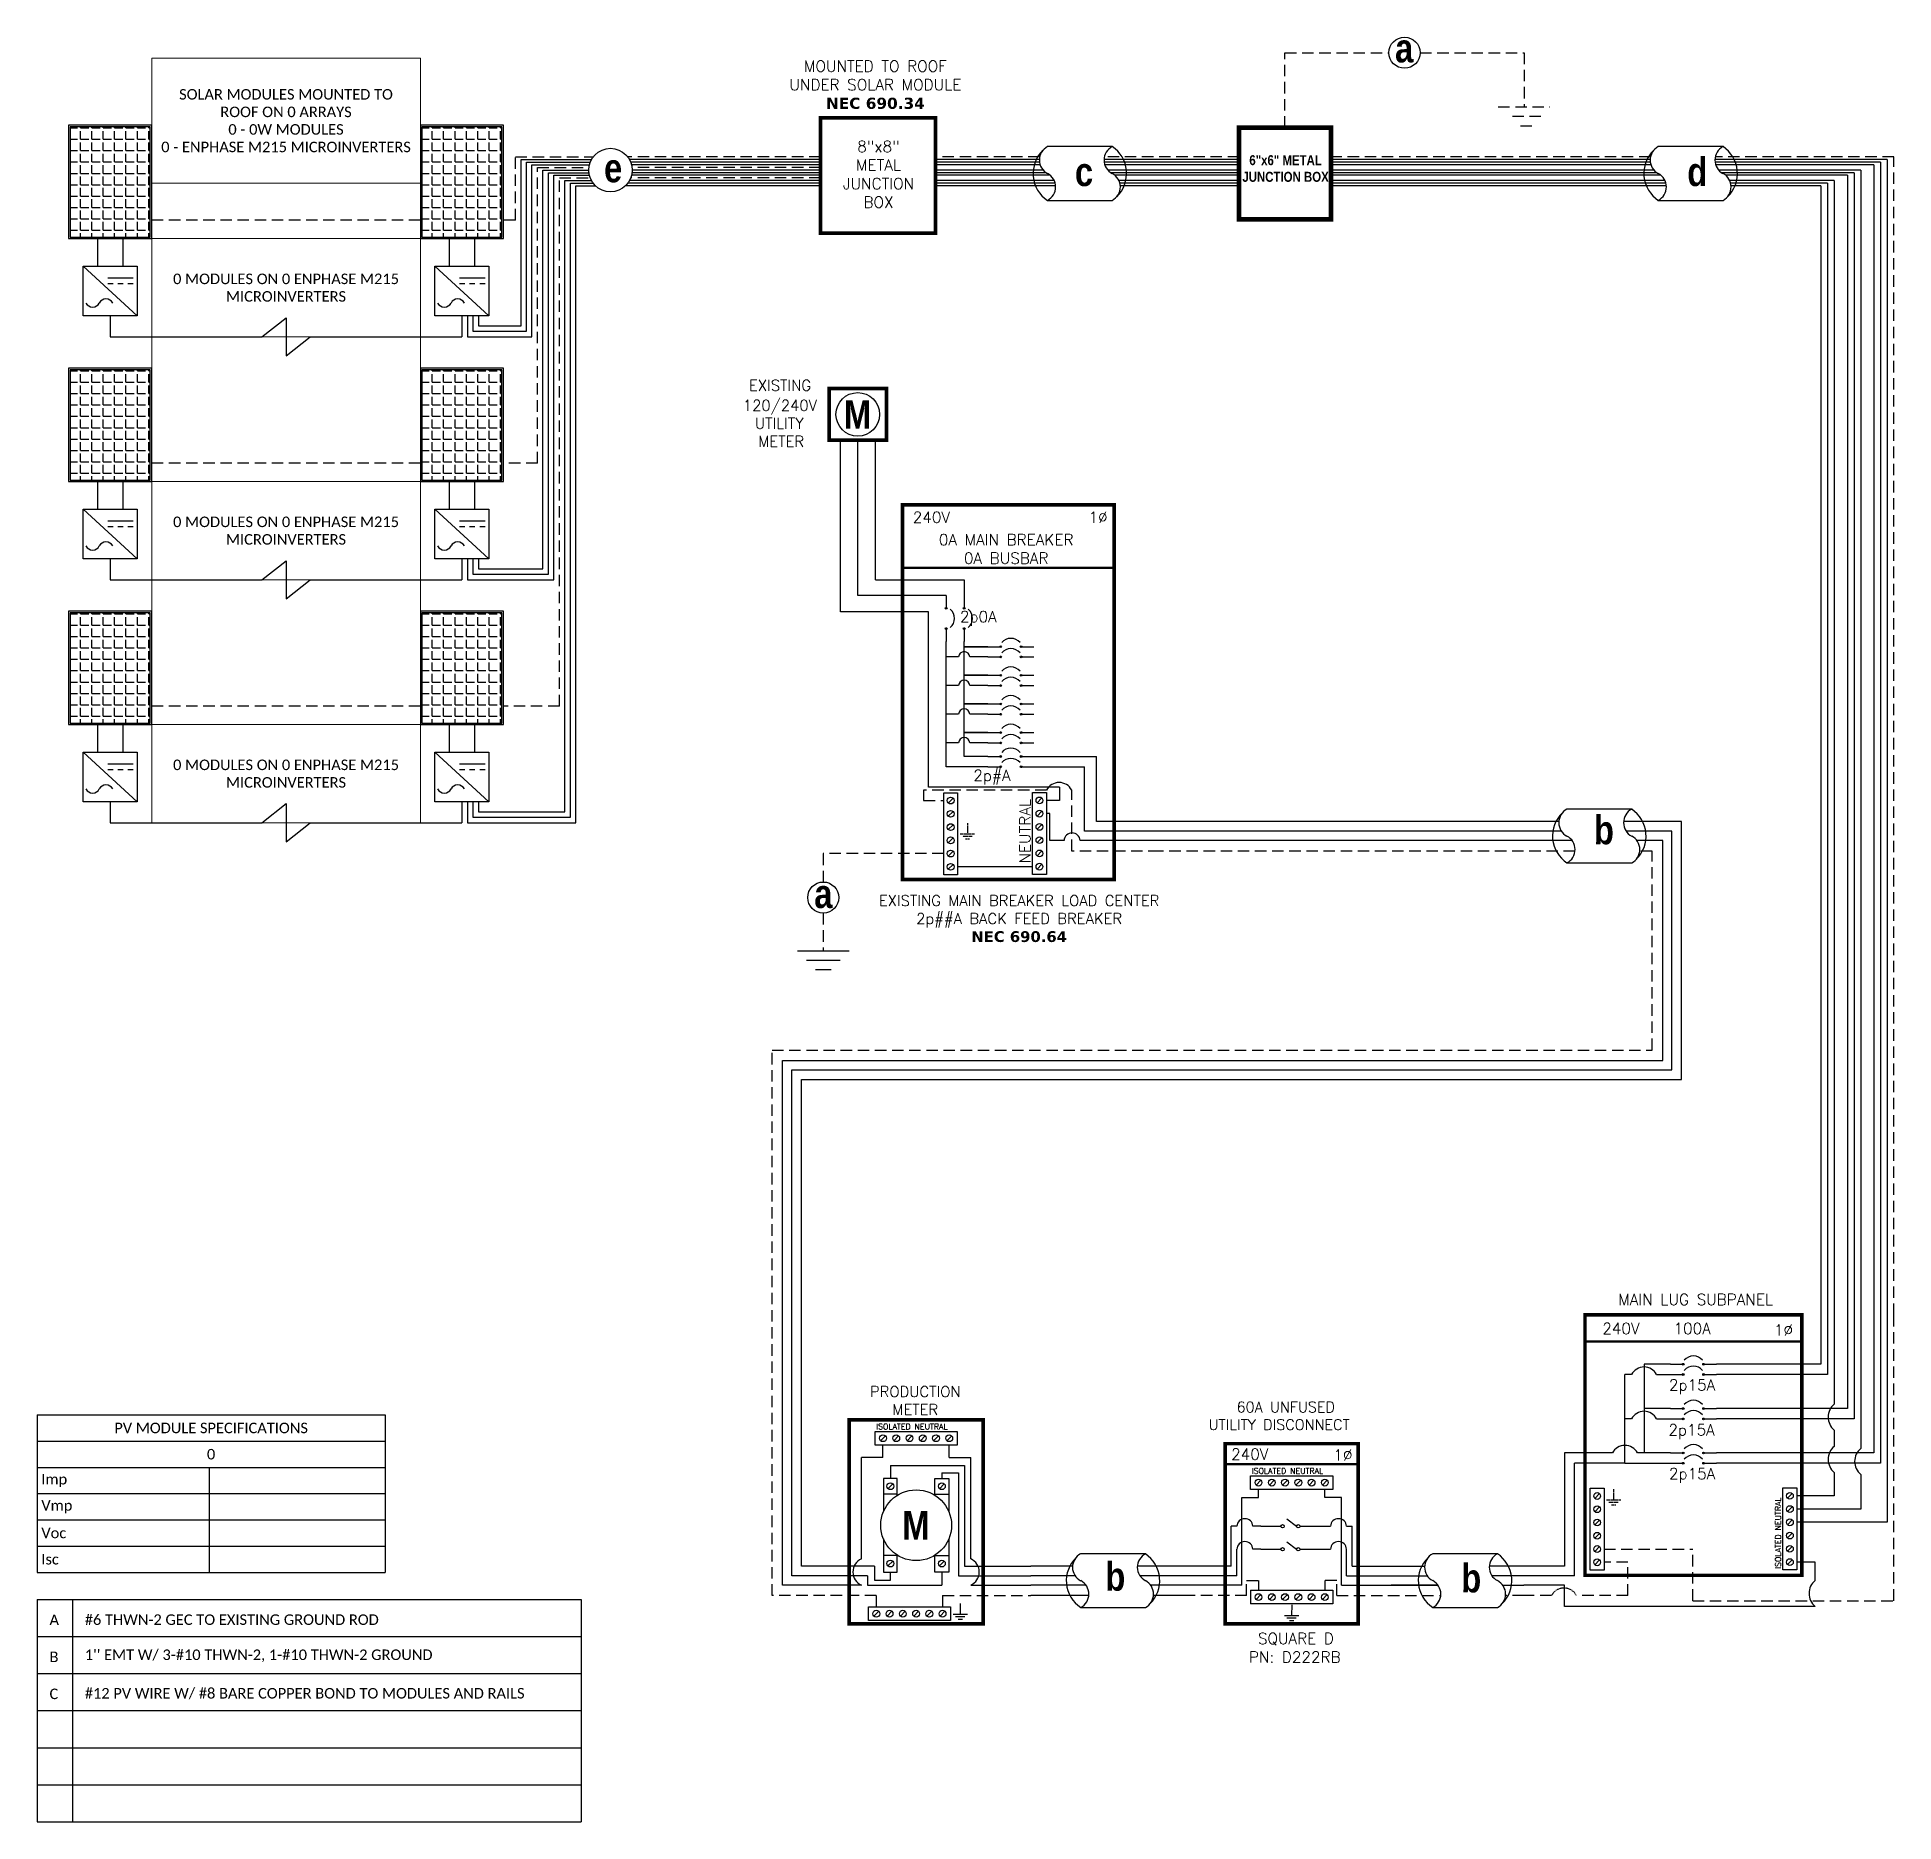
# Model space of a CAD drawing. Header units: feet. Extents: x 23528 to 24137, y 15295 to 15881.
import ezdxf

# ---------------------------------------------------------------- set-up
doc = ezdxf.new("R2010")
doc.units = ezdxf.units.FT
doc.header["$MEASUREMENT"] = 0
doc.linetypes.add('HIDDEN', pattern=[0.375, 0.25, -0.125])
for name, color, linetype in [('ONE LINE BLOCKS', 7, 'Continuous'), ('TABLES', 7, 'Continuous'), ('TEXT', 7, 'Continuous'), ('Z - TITLEBLOCK TXT', 7, 'Continuous')]:
    doc.layers.add(name, color=color, linetype=linetype)
doc.styles.add('ONE LINE TXT', font='techb___.ttf')
doc.styles.get("Standard").update_dxf_attribs({"font": 'simplex.shx'})

msp = doc.modelspace()

# ---------------------------------------------------------------- texts
at = {"layer": 'ONE LINE BLOCKS', "color": 1, "linetype": 'Continuous', "insert": (23937.43, 15841.93), "char_height": 3.2756, "width": 28.3929, "attachment_point": 2, "style": 'ONE LINE TXT'}
msp.add_mtext('6"x6" METAL JUNCTION BOX  ', dxfattribs=at)
at = {"layer": 'TABLES', "color": 1, "linetype": 'Continuous'}
msp.add_text('ISOLATED NEUTRAL', height=1.8743, dxfattribs=at).set_placement((23803.08, 15423.71))
at = {"layer": 'TEXT', "color": 1, "attachment_point": 5}
for s, width, insert, char_height in [(' \\PMOUNTED TO ROOF \\PUNDER SOLAR MODULE\\P{\\fVerdana|b1|i0|c0|p34;NEC 690.34}', 72.4158, (23802.83, 15868.08), 3.6576), ('8"x8" METAL JUNCTION BOX ', 0.4767, (23803.85, 15835.64), 3.6576), ('PRODUCTION METER', 1.3203, (23815.92, 15433.16), 3.5433)]:
    msp.add_mtext_dynamic_manual_height_columns(s, width=width, gutter_width=7.17, heights=[0], dxfattribs=dict(at, insert=insert, char_height=char_height))
at = {"layer": 'Z - TITLEBLOCK TXT', "color": 253, "linetype": 'Continuous', "style": 'ONE LINE TXT'}
msp.add_text('M', height=9.38, dxfattribs=at).set_placement((23811.64, 15387.54))
at = {"layer": 'Z - TITLEBLOCK TXT', "color": 1, "linetype": 'Continuous', "char_height": 9.3833, "attachment_point": 1, "style": 'ONE LINE TXT'}
for s, insert in [('{\\W1;\\C256;a}', (23973.37, 15881.76)), ('{\\W1;\\C256;e}', (23713.79, 15842.43)), ('{\\W1;\\C256;c}', (23868.31, 15841.17)), ('{\\W1;\\C256;d}', (24069.26, 15841.17)), ('{\\W1;\\C256;b}', (24038.62, 15625.15)), ('{\\W1;\\C256;b}', (23878.28, 15380.14)), ('{\\W1;\\C256;b}', (23995.08, 15379.59))]:
    msp.add_mtext_dynamic_manual_height_columns(s, width=0.1385, gutter_width=2.13, heights=[0], dxfattribs=dict(at, insert=insert))

# ---------------------------------------------------------------- blocks, each defined once
blk = doc.blocks.new('*T7')
at = {"layer": 'Defpoints', "color": 8, "linetype": 'ByBlock', "lineweight": 0, "transparency": 16777216}
for p, q in [((0, 0), (88.16, 0)), ((0, 0), (0, -250.97)), ((88.16, 0), (88.16, -250.97)), ((0, -41.08), (88.16, -41.08)), ((0, -59.24), (88.16, -59.24)), ((0, -91.46), (88.16, -91.46)), ((0, -138.99), (88.16, -138.99)), ((0, -171.21), (88.16, -171.21)), ((0, -218.74), (88.16, -218.74)), ((0, -250.97), (88.16, -250.97))]:
    blk.add_line(p, q, dxfattribs=at)
at = {"color": 0, "linetype": 'Continuous', "transparency": 16777216, "char_height": 3.4544, "width": 83.574, "attachment_point": 5}
for s, insert in [('{\\fCalibri|b0|i0|c0;SOLAR MODULES MOUNTED TO ROOF ON 0 ARRAYS^J0 - 0W MODULES^J0 - ENPHASE M215 MICROINVERTERS', (44.08, -20.54)), ('{\\fCalibri|b0|i0|c0;', (44.08, -50.16)), ('{\\fCalibri|b0|i0|c0;0 MODULES ON 0 ENPHASE M215 MICROINVERTERS', (44.08, -75.35)), ('{\\fCalibri|b0|i0|c0;', (44.08, -115.23)), ('{\\fCalibri|b0|i0|c0;0 MODULES ON 0 ENPHASE M215 MICROINVERTERS', (44.08, -155.1)), ('{\\fCalibri|b0|i0|c0;', (44.08, -194.98)), ('{\\fCalibri|b0|i0|c0;0 MODULES ON 0 ENPHASE M215 MICROINVERTERS', (44.08, -234.86))]:
    blk.add_mtext(s, dxfattribs=dict(at, insert=insert))
blk = doc.blocks.new('*U4')
at = {"color": 7, "linetype": 'Continuous'}
for p, q in [((6.67, 2.43), (2.91, 2.43)), ((2.44, 1.71), (0, 1.71)), ((9.57, 1.71), (6.2, 1.71)), ((2.91, -0.69), (6.67, -0.69))]:
    blk.add_line(p, q, dxfattribs=at)
at = {"color": 10, "linetype": 'Continuous'}
for p, q in [((2.59, 1.15), (0, 1.15)), ((9.57, 1.15), (6.35, 1.15))]:
    blk.add_line(p, q, dxfattribs=at)
at = {"color": 253, "linetype": 'Continuous'}
for p, q in [((3.21, 0.61), (0, 0.61)), ((9.57, 0.61), (6.97, 0.61))]:
    blk.add_line(p, q, dxfattribs=at)
at = {"color": 7, "linetype": 'Continuous'}
for centre, start, end in [((3.94, 0.87), 133.9732, 236.4265), ((5.63, 0.87), 313.9732, 56.4265)]:
    blk.add_arc(centre, 1.87, start, end, dxfattribs=at)
at = {"layer": 'TEXT', "color": 92, "linetype": 'HIDDEN', "ltscale": 15}
for p, q in [((3.37, 0), (0, 0)), ((9.57, 0), (7.14, 0))]:
    blk.add_line(p, q, dxfattribs=at)
at = {"layer": 'Z - TITLEBLOCK TXT', "linetype": 'Continuous'}
for centre, start, end in [((3.31, 1.65), 117.6639, 242.3361), ((7.08, 1.65), 117.6639, 242.3361), ((2.5, 0.09), 297.6639, 62.3361), ((6.26, 0.09), 297.6639, 62.3361)]:
    blk.add_arc(centre, 0.882, start, end, dxfattribs=at)
blk = doc.blocks.new('*T5')
at = {"layer": 'Z - TITLEBLOCK TXT', "color": 0, "lineweight": -2, "transparency": 16777216}
for p, q in [((0, 0), (114.19, 0)), ((0, 0), (0, -51.69)), ((114.19, 0), (114.19, -51.69)), ((0, -8.62), (114.19, -8.62)), ((0, -17.23), (114.19, -17.23)), ((56.41, -17.23), (56.41, -51.69)), ((0, -25.85), (114.19, -25.85)), ((0, -34.46), (114.19, -34.46)), ((0, -43.08), (114.19, -43.08)), ((0, -51.69), (114.19, -51.69))]:
    blk.add_line(p, q, dxfattribs=at)
at = {"layer": 'Z - TITLEBLOCK TXT', "color": 0, "linetype": 'Continuous', "transparency": 16777216, "char_height": 3.4544}
for s, insert, width, attachment_point in [('{\\fCalibri|b0|i0|c0;PV MODULE SPECIFICATIONS', (57.09, -4.31), 111.433, 5), ('{\\fCalibri|b0|i0|c0;0', (57.09, -12.92), 111.433, 5), ('{\\fCalibri|b0|i0|c0;Imp', (1.38, -21.54), 53.6551, 4), ('{\\fCalibri|b0|i0|c0;', (57.78, -21.54), 55.0254, 4), ('{\\fCalibri|b0|i0|c0;Vmp', (1.38, -30.15), 53.6551, 4), ('{\\fCalibri|b0|i0|c0;', (57.78, -30.15), 55.0254, 4), ('{\\fCalibri|b0|i0|c0;Voc', (1.38, -38.77), 53.6551, 4), ('{\\fCalibri|b0|i0|c0;', (57.78, -38.77), 55.0254, 4), ('{\\fCalibri|b0|i0|c0;Isc', (1.38, -47.39), 53.6551, 4), ('{\\fCalibri|b0|i0|c0;', (57.78, -47.39), 55.0254, 4)]:
    blk.add_mtext(s, dxfattribs=dict(at, insert=insert, width=width, attachment_point=attachment_point))
blk = doc.blocks.new('*T6')
at = {"linetype": 'ByBlock', "lineweight": -2, "transparency": 16777216}
for p, q in [((0, 0), (178.52, 0)), ((0, 0), (0, -72.97)), ((11.58, 0), (11.58, -72.97)), ((178.52, 0), (178.52, -72.97)), ((0, -12.11), (178.52, -12.11)), ((0, -24.28), (178.52, -24.28)), ((0, -36.46), (178.52, -36.46)), ((0, -48.64), (178.52, -48.64)), ((0, -60.81), (178.52, -60.81)), ((0, -72.97), (178.52, -72.97))]:
    blk.add_line(p, q, dxfattribs=at)
at = {"color": 0, "linetype": 'Continuous', "transparency": 16777216, "char_height": 3.4544, "attachment_point": 7}
for s, insert, width in [('{\\fCalibri|b0|i0|c0;A', (4.06, -8.36), 3.4544), ('{\\fCalibri|b0|i0|c0;#6 THWN-2 GEC TO EXISTING GROUND ROD', (15.65, -8.36), 158.8095), ('{\\fCalibri|b0|i0|c0;B', (4.06, -20.53), 3.4544), ("{\\fCalibri|b0|i0|c0;1'' EMT W/ 3-#10 THWN-2, 1-#10 THWN-2 GROUND", (15.65, -20.53), 158.8095), ('{\\fCalibri|b0|i0|c0;C', (4.06, -32.71), 3.4544), ('{\\fCalibri|b0|i0|c0;#12 PV WIRE W/ #8 BARE COPPER BOND TO MODULES AND RAILS', (15.65, -32.71), 158.8095), ('{\\fCalibri|b0|i0|c0;', (4.06, -44.89), 3.4544), ('{\\fCalibri|b0|i0|c0;', (15.65, -44.89), 158.8095), ('{\\fCalibri|b0|i0|c0;', (4.06, -57.06), 3.4544), ('{\\fCalibri|b0|i0|c0;', (15.65, -57.06), 158.8095), ('{\\fCalibri|b0|i0|c0;', (4.06, -69.22), 3.4544), ('{\\fCalibri|b0|i0|c0;', (15.65, -69.22), 158.8095)]:
    blk.add_mtext(s, dxfattribs=dict(at, insert=insert, width=width))
blk = doc.blocks.new('*U8')
at = {"layer": 'ONE LINE BLOCKS', "linetype": 'Continuous'}
h = blk.add_hatch(color=1, dxfattribs=at)
h.dxf.hatch_style = 1
edge = h.paths.add_edge_path()
edge.add_arc((52.27, 75.95), 0.291, 0, 360)
h = blk.add_hatch(color=1, dxfattribs=at)
h.dxf.hatch_style = 1
edge = h.paths.add_edge_path()
edge.add_arc((58.94, 75.95), 0.291, 0, 360)
h = blk.add_hatch(color=1, dxfattribs=at)
h.dxf.hatch_style = 1
edge = h.paths.add_edge_path()
edge.add_arc((52.27, 72.57), 0.291, 0, 360)
h = blk.add_hatch(color=1, dxfattribs=at)
h.dxf.hatch_style = 1
edge = h.paths.add_edge_path()
edge.add_arc((58.94, 72.57), 0.291, 0, 360)
h = blk.add_hatch(color=1, dxfattribs=at)
h.dxf.hatch_style = 1
edge = h.paths.add_edge_path()
edge.add_arc((52.27, 61.39), 0.291, 0, 360)
h = blk.add_hatch(color=1, dxfattribs=at)
h.dxf.hatch_style = 1
edge = h.paths.add_edge_path()
edge.add_arc((58.94, 61.39), 0.291, 0, 360)
h = blk.add_hatch(color=1, dxfattribs=at)
h.dxf.hatch_style = 1
edge = h.paths.add_edge_path()
edge.add_arc((52.27, 58.01), 0.291, 0, 360)
h = blk.add_hatch(color=1, dxfattribs=at)
h.dxf.hatch_style = 1
edge = h.paths.add_edge_path()
edge.add_arc((58.94, 58.01), 0.291, 0, 360)
h = blk.add_hatch(color=1, dxfattribs=at)
h.dxf.hatch_style = 1
edge = h.paths.add_edge_path()
edge.add_arc((52.27, 46.83), 0.291, 0, 360)
h = blk.add_hatch(color=1, dxfattribs=at)
h.dxf.hatch_style = 1
edge = h.paths.add_edge_path()
edge.add_arc((52.27, 43.45), 0.291, 0, 360)
h = blk.add_hatch(color=1, dxfattribs=at)
h.dxf.hatch_style = 1
edge = h.paths.add_edge_path()
edge.add_arc((58.94, 46.83), 0.291, 0, 360)
h = blk.add_hatch(color=1, dxfattribs=at)
h.dxf.hatch_style = 1
edge = h.paths.add_edge_path()
edge.add_arc((58.94, 43.45), 0.291, 0, 360)
at = {"color": 7, "linetype": 'Continuous'}
for p, q in [((97.46, 92.13), (97.46, 75.95)), ((106.16, 92.13), (106.16, 61.39)), ((114.86, 92.13), (114.86, 46.83)), ((48.07, 75.95), (39.41, 75.95)), ((39.41, 75.95), (39.41, 61.39)), ((97.46, 75.95), (63.14, 75.95)), ((48.07, 61.39), (39.41, 61.39)), ((39.41, 61.39), (39.41, 46.83)), ((106.16, 61.39), (63.14, 61.39)), ((29, 46.83), (13.32, 46.83)), ((13.32, 46.83), (13.32, 9.66)), ((48.07, 46.83), (37.24, 46.83)), ((114.86, 46.83), (63.14, 46.83)), ((13.32, 9.66), (0, 9.66))]:
    blk.add_line(p, q, dxfattribs=at)
at = {"color": 10, "linetype": 'Continuous'}
for p, q in [((99.63, 92.13), (99.63, 72.57)), ((108.33, 92.13), (108.33, 58.01)), ((117.03, 92.13), (117.03, 43.45)), ((33.12, 58.01), (33.12, 72.57)), ((35.29, 72.57), (33.12, 72.57)), ((43.53, 72.57), (48.07, 72.57)), ((99.63, 72.57), (63.14, 72.57)), ((33.12, 43.45), (33.12, 58.01)), ((35.29, 58.01), (33.12, 58.01)), ((43.53, 58.01), (48.07, 58.01)), ((108.33, 58.01), (63.14, 58.01)), ((33.12, 43.45), (16.61, 43.45)), ((16.61, 6.49), (16.61, 43.45)), ((33.12, 43.45), (48.07, 43.45)), ((117.03, 43.45), (63.14, 43.45)), ((16.61, 6.49), (0, 6.49))]:
    blk.add_line(p, q, dxfattribs=at)
at = {"color": 253, "linetype": 'Continuous'}
for p, q in [((101.81, 92.13), (101.81, 62.88)), ((110.51, 92.13), (110.51, 48.32)), ((119.21, 92.13), (119.21, 24.07)), ((101.81, 54.32), (101.81, 48.99)), ((101.81, 40.44), (101.81, 32.77)), ((110.51, 39.76), (110.51, 28.42)), ((101.81, 32.77), (89.53, 32.77)), ((110.51, 28.42), (89.53, 28.42)), ((119.21, 24.07), (89.53, 24.07)), ((95.54, 11.02), (89.53, 11.02)), ((95.54, 5), (95.54, 11.02)), ((13.32, 3.45), (0, 3.45)), ((13.32, -3.56), (13.32, 3.45)), ((95.54, -3.56), (13.32, -3.56))]:
    blk.add_line(p, q, dxfattribs=at)
at = {"color": 10, "linetype": 'Continuous'}
for centre in [(39.41, 70.41), (39.41, 55.85)]:
    blk.add_arc(centre, 4.65, 27.66392, 152.33608, dxfattribs=at)
at = {"color": 253, "linetype": 'Continuous'}
for centre in [(105.39, 58.6), (105.39, 44.71), (114.09, 44.04), (99.12, 0.72)]:
    blk.add_arc(centre, 5.58, 129.92155, 230.07845, dxfattribs=at)
at = {"color": 7, "linetype": 'Continuous'}
blk.add_arc((33.12, 44.67), 4.65, 27.66392, 152.33608, dxfattribs=at)
at = {"layer": 'ONE LINE BLOCKS', "lineweight": 50}
blk.add_line((20.02, 83.43), (91.19, 83.43), dxfattribs=at)
at = {"layer": 'ONE LINE BLOCKS', "lineweight": 50, "const_width": 1.19}
blk.add_lwpolyline([(20.02, 6.67), (20.02, 92.13), (91.19, 92.13), (91.19, 6.67)], close=True, dxfattribs=at)
at = {"layer": 'TEXT', "color": 92, "linetype": 'HIDDEN', "ltscale": 15}
for p, q in [((121.38, -1.65), (121.38, 92.13)), ((26.29, 15.3), (55.38, 15.3)), ((55.38, -1.65), (55.38, 15.3)), ((34.13, 10.94), (26.29, 10.94)), ((34.13, 0), (34.13, 10.94)), ((9.01, 0), (0, 0)), ((34.13, 0), (17.25, 0)), ((55.38, -1.65), (121.38, -1.65))]:
    blk.add_line(p, q, dxfattribs=at)
at = {"layer": 'TEXT', "color": 92, "linetype": 'HIDDEN', "flags": 128}
for points in [[(27.06, 31.42), (31.74, 31.42)], [(30.93, 30.55), (27.87, 30.55)], [(29.4, 34.92), (29.4, 31.42)], [(30.12, 29.68), (28.68, 29.68)]]:
    blk.add_lwpolyline(points, dxfattribs=at)
at = {"layer": 'TEXT', "color": 92, "linetype": 'HIDDEN', "ltscale": 0.3}
blk.add_arc((13.13, -2.16), 4.65, 27.66392, 152.33608, dxfattribs=at)
at = {"layer": 'Z - TITLEBLOCK TXT', "color": 1, "linetype": 'Continuous'}
for p, q in [((21.75, 8.35), (21.75, 35.29)), ((21.75, 35.29), (26.29, 35.29)), ((26.29, 35.29), (26.29, 8.35)), ((84.99, 8.42), (84.99, 35.37)), ((84.99, 35.37), (89.53, 35.37)), ((89.53, 35.37), (89.53, 8.42)), ((26.29, 8.35), (21.75, 8.35)), ((89.53, 8.42), (84.99, 8.42))]:
    blk.add_line(p, q, dxfattribs=at)
at = {"layer": 'Z - TITLEBLOCK TXT', "color": 4, "linetype": 'Continuous'}
for p, q in [((24.81, 33.48), (23.24, 31.91)), ((88.04, 33.56), (86.47, 31.98)), ((24.81, 29.13), (23.24, 27.56)), ((24.81, 24.78), (23.24, 23.21)), ((88.04, 29.2), (86.47, 27.63)), ((88.04, 24.85), (86.47, 23.28)), ((24.81, 20.43), (23.24, 18.86)), ((88.04, 20.5), (86.47, 18.93)), ((24.81, 16.08), (23.24, 14.51)), ((88.04, 16.15), (86.47, 14.58)), ((24.81, 11.73), (23.24, 10.16)), ((88.04, 11.8), (86.47, 10.23))]:
    blk.add_line(p, q, dxfattribs=at)
at = {"layer": 'Z - TITLEBLOCK TXT', "color": 1, "linetype": 'Continuous', "flags": 128}
for points in [[(48.07, 75.95), (52.27, 75.95)], [(48.07, 75.95), (52.27, 75.95)], [(58.94, 75.95), (63.14, 75.95)], [(48.07, 72.57), (52.27, 72.57)], [(48.07, 72.57), (52.27, 72.57)], [(58.94, 72.57), (63.14, 72.57)], [(48.07, 61.39), (52.27, 61.39)], [(48.07, 61.39), (52.27, 61.39)], [(58.94, 61.39), (63.14, 61.39)], [(48.07, 58.01), (52.27, 58.01)], [(48.07, 58.01), (52.27, 58.01)], [(58.94, 58.01), (63.14, 58.01)], [(48.07, 46.83), (52.27, 46.83)], [(48.07, 46.83), (52.27, 46.83)], [(48.07, 43.45), (52.27, 43.45)], [(48.07, 43.45), (52.27, 43.45)], [(58.94, 46.83), (63.14, 46.83)], [(58.94, 43.45), (63.14, 43.45)]]:
    blk.add_lwpolyline(points, dxfattribs=at)
at = {"layer": 'Z - TITLEBLOCK TXT', "color": 1, "linetype": 'Continuous'}
for centre in [(52.27, 75.95), (58.94, 75.95), (52.27, 72.57), (58.94, 72.57), (52.27, 61.39), (58.94, 61.39), (52.27, 58.01), (58.94, 58.01), (52.27, 46.83), (52.27, 43.45), (58.94, 46.83), (58.94, 43.45)]:
    blk.add_circle(centre, 0.291, dxfattribs=at)
at = {"layer": 'Z - TITLEBLOCK TXT', "color": 4, "linetype": 'Continuous'}
for centre in [(24.02, 32.7), (87.26, 32.77), (24.02, 28.35), (24.02, 24), (87.26, 28.42), (87.26, 24.07), (24.02, 19.65), (87.26, 19.72), (24.02, 15.3), (87.26, 15.37), (24.02, 10.94), (87.26, 11.02)]:
    blk.add_circle(centre, 1.11, dxfattribs=at)
at = {"layer": 'Z - TITLEBLOCK TXT', "color": 1, "linetype": 'Continuous'}
for centre in [(55.6, 74.75), (55.6, 71.37), (55.6, 60.19), (55.6, 56.81), (55.6, 45.63), (55.6, 42.25)]:
    blk.add_arc(centre, 3.93, 40.3392, 139.6608, dxfattribs=at)
at = {"layer": 'TABLES', "color": 1, "linetype": 'Continuous'}
for p in [(47.57, 67.33), (47.4, 52.58), (47.57, 38.21)]:
    blk.add_text('2p15A', height=3.658, dxfattribs=at).set_placement(p)
at = {"layer": 'TABLES', "color": 4, "linetype": 'Continuous'}
blk.add_text('ISOLATED NEUTRAL', height=1.8743, rotation=90, dxfattribs=at).set_placement((84.33, 8.78))
at = {"layer": 'TEXT', "color": 1, "attachment_point": 5}
for s, width, gutter_width, insert, char_height in [('MAIN LUG SUBPANEL ', 62.3984, 7.17, (56.35, 97.2), 3.6576), ('240V', 0.1481, 0.75, (31.81, 87.69), 3.658), ('100A', 0.1481, 0.75, (55.19, 87.69), 3.658), ('1∅', 0.1481, 0.75, (85.17, 87.17), 3.658)]:
    blk.add_mtext_dynamic_manual_height_columns(s, width=width, gutter_width=gutter_width, heights=[0], dxfattribs=dict(at, insert=insert, char_height=char_height))
blk = doc.blocks.new('*U9')
at = {"layer": 'ONE LINE BLOCKS', "linetype": 'Continuous'}
h = blk.add_hatch(color=1, dxfattribs=at)
h.dxf.hatch_style = 1
edge = h.paths.add_edge_path()
edge.add_arc((-70.09, 79.71), 0.291, 0, 360)
h = blk.add_hatch(color=1, dxfattribs=at)
h.dxf.hatch_style = 1
edge = h.paths.add_edge_path()
edge.add_arc((-64.17, 79.71), 0.291, 0, 360)
h = blk.add_hatch(color=1, dxfattribs=at)
h.dxf.hatch_style = 1
edge = h.paths.add_edge_path()
edge.add_arc((-70.09, 73.04), 0.291, 0, 360)
h = blk.add_hatch(color=1, dxfattribs=at)
h.dxf.hatch_style = 1
edge = h.paths.add_edge_path()
edge.add_arc((-64.17, 73.04), 0.291, 0, 360)
h = blk.add_hatch(color=1, dxfattribs=at)
h.dxf.hatch_style = 1
edge = h.paths.add_edge_path()
edge.add_arc((-52.18, 67.09), 0.291, 0, 360)
h = blk.add_hatch(color=1, dxfattribs=at)
h.dxf.hatch_style = 1
edge = h.paths.add_edge_path()
edge.add_arc((-45.5, 67.09), 0.291, 0, 360)
h = blk.add_hatch(color=1, dxfattribs=at)
h.dxf.hatch_style = 1
edge = h.paths.add_edge_path()
edge.add_arc((-52.18, 63.72), 0.291, 0, 360)
h = blk.add_hatch(color=1, dxfattribs=at)
h.dxf.hatch_style = 1
edge = h.paths.add_edge_path()
edge.add_arc((-45.5, 63.72), 0.291, 0, 360)
h = blk.add_hatch(color=1, dxfattribs=at)
h.dxf.hatch_style = 1
edge = h.paths.add_edge_path()
edge.add_arc((-52.18, 57.69), 0.291, 0, 360)
h = blk.add_hatch(color=1, dxfattribs=at)
h.dxf.hatch_style = 1
edge = h.paths.add_edge_path()
edge.add_arc((-45.5, 57.69), 0.291, 0, 360)
h = blk.add_hatch(color=1, dxfattribs=at)
h.dxf.hatch_style = 1
edge = h.paths.add_edge_path()
edge.add_arc((-52.18, 54.31), 0.291, 0, 360)
h = blk.add_hatch(color=1, dxfattribs=at)
h.dxf.hatch_style = 1
edge = h.paths.add_edge_path()
edge.add_arc((-45.5, 54.31), 0.291, 0, 360)
h = blk.add_hatch(color=1, dxfattribs=at)
h.dxf.hatch_style = 1
edge = h.paths.add_edge_path()
edge.add_arc((-52.18, 48.29), 0.291, 0, 360)
h = blk.add_hatch(color=1, dxfattribs=at)
h.dxf.hatch_style = 1
edge = h.paths.add_edge_path()
edge.add_arc((-52.18, 44.91), 0.291, 0, 360)
h = blk.add_hatch(color=1, dxfattribs=at)
h.dxf.hatch_style = 1
edge = h.paths.add_edge_path()
edge.add_arc((-45.5, 48.29), 0.291, 0, 360)
h = blk.add_hatch(color=1, dxfattribs=at)
h.dxf.hatch_style = 1
edge = h.paths.add_edge_path()
edge.add_arc((-45.5, 44.91), 0.291, 0, 360)
h = blk.add_hatch(color=1, dxfattribs=at)
h.dxf.hatch_style = 1
edge = h.paths.add_edge_path()
edge.add_arc((-52.18, 38.89), 0.291, 0, 360)
h = blk.add_hatch(color=1, dxfattribs=at)
h.dxf.hatch_style = 1
edge = h.paths.add_edge_path()
edge.add_arc((-45.5, 38.89), 0.291, 0, 360)
h = blk.add_hatch(color=1, dxfattribs=at)
h.dxf.hatch_style = 1
edge = h.paths.add_edge_path()
edge.add_arc((-52.18, 35.51), 0.291, 0, 360)
h = blk.add_hatch(color=1, dxfattribs=at)
h.dxf.hatch_style = 1
edge = h.paths.add_edge_path()
edge.add_arc((-52.18, 31.06), 0.291, 0, 360)
h = blk.add_hatch(color=1, dxfattribs=at)
h.dxf.hatch_style = 1
edge = h.paths.add_edge_path()
edge.add_arc((-45.5, 35.51), 0.291, 0, 360)
h = blk.add_hatch(color=1, dxfattribs=at)
h.dxf.hatch_style = 1
edge = h.paths.add_edge_path()
edge.add_arc((-45.5, 31.06), 0.291, 0, 360)
h = blk.add_hatch(color=1, dxfattribs=at)
h.dxf.hatch_style = 1
edge = h.paths.add_edge_path()
edge.add_arc((-52.18, 27.68), 0.291, 0, 360)
h = blk.add_hatch(color=1, dxfattribs=at)
h.dxf.hatch_style = 1
edge = h.paths.add_edge_path()
edge.add_arc((-45.5, 27.68), 0.291, 0, 360)
at = {"color": 7, "linetype": 'Continuous'}
for p, q in [((-20.69, 9.66), (-20.69, 31.06)), ((0, 9.66), (-20.69, 9.66))]:
    blk.add_line(p, q, dxfattribs=at)
at = {"color": 10, "linetype": 'Continuous'}
for p, q in [((-24.71, 6.49), (-24.71, 27.68)), ((-20.67, 27.68), (-20.67, 27.68)), ((-20.67, 27.68), (-20.67, 27.68)), ((0, 6.49), (-24.71, 6.49))]:
    blk.add_line(p, q, dxfattribs=at)
at = {"color": 253, "linetype": 'Continuous'}
for p, q in [((-36.04, 12.29), (-37.2, 12.29)), ((-36.04, 3.45), (-36.04, 12.29)), ((-31.39, 3.45), (-36.04, 3.45)), ((0, 3.45), (-26.11, 3.45))]:
    blk.add_line(p, q, dxfattribs=at)
at = {"color": 7, "linetype": 'Continuous'}
blk.add_circle((-110.4, -15.26), 5.11, dxfattribs=at)
at = {"color": 253, "linetype": 'Continuous'}
blk.add_arc((-28.75, 3.3), 2.64, 3.28193, 176.71807, dxfattribs=at)
at = {"layer": 'ONE LINE BLOCKS', "lineweight": 50}
for p, q in [((-108.51, 134.89), (-108.51, 151.79)), ((-108.51, 151.79), (-89.65, 151.79)), ((-89.65, 151.79), (-89.65, 134.89)), ((-89.65, 134.89), (-108.51, 134.89)), ((-84.43, 92.98), (-14.91, 92.98))]:
    blk.add_line(p, q, dxfattribs=at)
at = {"layer": 'ONE LINE BLOCKS', "lineweight": 50, "const_width": 1.19}
for points in [[(-108.51, 134.89), (-108.51, 151.79), (-89.65, 151.79), (-89.65, 134.89)], [(-84.43, -9.3), (-84.43, 113.61), (-14.91, 113.61), (-14.91, -9.3)]]:
    blk.add_lwpolyline(points, close=True, dxfattribs=at)
at = {"layer": 'TEXT', "color": 92, "linetype": 'HIDDEN', "ltscale": 15}
for p, q in [((-77.46, 20.02), (-77.46, 16.57)), ((-37.13, 20.02), (-77.46, 20.02)), ((-28.89, 0), (-28.89, 20.02)), ((-77.46, 16.57), (-70.87, 16.57)), ((0, 0), (-28.89, 0)), ((-70.87, -0.83), (-110.4, -0.83)), ((-110.4, -0.83), (-110.4, -10.15)), ((-110.4, -20.38), (-110.4, -32.73))]:
    blk.add_line(p, q, dxfattribs=at)
at = {"layer": 'TEXT', "color": 92, "linetype": 'Continuous', "ltscale": 15}
blk.add_line((-41.74, -5.18), (-66.33, -5.18), dxfattribs=at)
at = {"layer": 'TEXT', "color": 92, "linetype": 'HIDDEN', "flags": 128}
for points in [[(-63.1, 9.2), (-63.11, 5.69)], [(-65.45, 5.69), (-60.77, 5.69)], [(-61.58, 4.83), (-64.64, 4.83)], [(-62.39, 3.96), (-63.82, 3.96)]]:
    blk.add_lwpolyline(points, dxfattribs=at)
at = {"layer": 'TEXT', "color": 92, "linetype": 'Continuous', "ltscale": 4, "flags": 128}
for points in [[(-118.88, -32.73), (-101.92, -32.73)], [(-104.86, -35.88), (-115.94, -35.88)], [(-107.8, -39.02), (-113, -39.02)]]:
    blk.add_lwpolyline(points, dxfattribs=at)
at = {"layer": 'TEXT', "linetype": 'Continuous'}
blk.add_circle((-99.08, 143.34), 7.15, dxfattribs=at)
at = {"layer": 'TEXT', "color": 92, "linetype": 'Continuous', "ltscale": 0.3}
blk.add_arc((-33.01, 17.86), 4.65, 27.66392, 152.33608, dxfattribs=at)
at = {"layer": 'Z - TITLEBLOCK TXT', "color": 253, "linetype": 'Continuous'}
for p, q in [((-104.8, 78.58), (-104.8, 134.89)), ((-75.86, 78.58), (-104.8, 78.58)), ((-75.86, 20.99), (-75.86, 78.58)), ((-32.91, 20.99), (-75.86, 20.99)), ((-32.91, 20.99), (-32.91, 16.64)), ((-32.91, 16.64), (-37.2, 16.64))]:
    blk.add_line(p, q, dxfattribs=at)
at = {"layer": 'Z - TITLEBLOCK TXT', "color": 10, "linetype": 'Continuous'}
for p, q in [((-99.08, 83.91), (-99.08, 134.89)), ((-70.09, 83.91), (-99.08, 83.91)), ((-70.09, 27.68), (-70.09, 68.84)), ((-66.04, 63.72), (-70.09, 63.72)), ((-56.38, 63.72), (-62.3, 63.72)), ((-66.04, 54.31), (-70.09, 54.31)), ((-56.38, 54.31), (-62.3, 54.31)), ((-66.04, 44.91), (-70.09, 44.91)), ((-56.38, 44.91), (-62.3, 44.91)), ((-66.04, 35.51), (-70.09, 35.51)), ((-56.38, 35.51), (-62.3, 35.51)), ((-56.38, 27.68), (-70.09, 27.68)), ((-41.31, 27.68), (-24.71, 27.68))]:
    blk.add_line(p, q, dxfattribs=at)
at = {"layer": 'Z - TITLEBLOCK TXT', "color": 7, "linetype": 'Continuous'}
for p, q in [((-93.24, 89.01), (-93.24, 134.89)), ((-93.24, 89.01), (-64.17, 89.01)), ((-64.17, 89.01), (-64.17, 83.91)), ((-64.17, 67.09), (-64.17, 68.84)), ((-64.17, 57.69), (-64.17, 67.09)), ((-64.17, 67.09), (-56.38, 67.09)), ((-56.38, 67.09), (-64.17, 67.09)), ((-64.17, 48.29), (-64.17, 57.69)), ((-64.17, 57.69), (-56.38, 57.69)), ((-56.38, 57.69), (-64.17, 57.69)), ((-64.17, 38.89), (-64.17, 48.29)), ((-64.17, 48.29), (-56.38, 48.29)), ((-56.38, 48.29), (-64.17, 48.29)), ((-64.17, 31.06), (-64.17, 38.89)), ((-64.17, 38.89), (-56.38, 38.89)), ((-56.38, 38.89), (-64.17, 38.89)), ((-56.38, 31.06), (-64.17, 31.06)), ((-41.31, 31.06), (-20.69, 31.06))]:
    blk.add_line(p, q, dxfattribs=at)
at = {"layer": 'Z - TITLEBLOCK TXT', "color": 1, "linetype": 'Continuous'}
for p, q in [((-70.87, -7.78), (-70.87, 19.17)), ((-70.87, 19.17), (-66.33, 19.17)), ((-66.33, 19.17), (-66.33, -7.78)), ((-41.74, -7.71), (-41.74, 19.24)), ((-41.74, 19.24), (-37.2, 19.24)), ((-37.2, 19.24), (-37.2, -7.71)), ((-66.33, -7.78), (-70.87, -7.78)), ((-37.2, -7.71), (-41.74, -7.71))]:
    blk.add_line(p, q, dxfattribs=at)
at = {"layer": 'Z - TITLEBLOCK TXT', "color": 4, "linetype": 'Continuous'}
for p, q in [((-67.81, 17.35), (-69.38, 15.78)), ((-67.81, 13), (-69.38, 11.43)), ((-38.69, 17.43), (-40.26, 15.85)), ((-38.69, 13.08), (-40.26, 11.5)), ((-67.81, 8.65), (-69.38, 7.08)), ((-38.69, 8.73), (-40.26, 7.15)), ((-67.81, 4.3), (-69.38, 2.73)), ((-38.69, 4.38), (-40.26, 2.8)), ((-38.69, 0.03), (-40.26, -1.55)), ((-67.81, -0.05), (-69.38, -1.62)), ((-67.81, -4.4), (-69.38, -5.97)), ((-38.69, -4.33), (-40.26, -5.9))]:
    blk.add_line(p, q, dxfattribs=at)
at = {"layer": 'Z - TITLEBLOCK TXT', "color": 1, "linetype": 'Continuous', "flags": 128}
for points in [[(-70.09, 83.91), (-70.09, 79.71)], [(-70.09, 83.91), (-70.09, 79.71)], [(-64.17, 83.91), (-64.17, 79.71)], [(-64.17, 83.91), (-64.17, 79.71)], [(-70.09, 73.04), (-70.09, 68.84)], [(-64.17, 73.04), (-64.17, 68.84)], [(-56.38, 67.09), (-52.18, 67.09)], [(-56.38, 67.09), (-52.18, 67.09)], [(-45.5, 67.09), (-41.31, 67.09)], [(-56.38, 63.72), (-52.18, 63.72)], [(-56.38, 63.72), (-52.18, 63.72)], [(-45.5, 63.72), (-41.31, 63.72)], [(-56.38, 57.69), (-52.18, 57.69)], [(-56.38, 57.69), (-52.18, 57.69)], [(-45.5, 57.69), (-41.31, 57.69)], [(-56.38, 54.31), (-52.18, 54.31)], [(-56.38, 54.31), (-52.18, 54.31)], [(-45.5, 54.31), (-41.31, 54.31)], [(-56.38, 48.29), (-52.18, 48.29)], [(-56.38, 48.29), (-52.18, 48.29)], [(-56.38, 44.91), (-52.18, 44.91)], [(-56.38, 44.91), (-52.18, 44.91)], [(-45.5, 48.29), (-41.31, 48.29)], [(-45.5, 44.91), (-41.31, 44.91)], [(-56.38, 38.89), (-52.18, 38.89)], [(-56.38, 38.89), (-52.18, 38.89)], [(-45.5, 38.89), (-41.31, 38.89)], [(-56.38, 35.51), (-52.18, 35.51)], [(-56.38, 35.51), (-52.18, 35.51)], [(-56.38, 31.06), (-52.18, 31.06)], [(-56.38, 31.06), (-52.18, 31.06)], [(-45.5, 35.51), (-41.31, 35.51)], [(-45.5, 31.06), (-41.31, 31.06)], [(-56.38, 27.68), (-52.18, 27.68)], [(-56.38, 27.68), (-52.18, 27.68)], [(-45.5, 27.68), (-41.31, 27.68)]]:
    blk.add_lwpolyline(points, dxfattribs=at)
at = {"layer": 'Z - TITLEBLOCK TXT', "color": 1, "linetype": 'Continuous'}
for centre in [(-70.09, 79.71), (-64.17, 79.71), (-70.09, 73.04), (-64.17, 73.04), (-52.18, 67.09), (-45.5, 67.09), (-52.18, 63.72), (-45.5, 63.72), (-52.18, 57.69), (-45.5, 57.69), (-52.18, 54.31), (-45.5, 54.31), (-52.18, 48.29), (-52.18, 44.91), (-45.5, 48.29), (-45.5, 44.91), (-52.18, 38.89), (-45.5, 38.89), (-52.18, 35.51), (-52.18, 31.06), (-45.5, 35.51), (-45.5, 31.06), (-52.18, 27.68), (-45.5, 27.68)]:
    blk.add_circle(centre, 0.291, dxfattribs=at)
at = {"layer": 'Z - TITLEBLOCK TXT', "color": 4, "linetype": 'Continuous'}
for centre in [(-68.6, 16.57), (-68.6, 12.22), (-39.47, 16.64), (-39.47, 12.29), (-68.6, 7.87), (-39.47, 7.94), (-68.6, 3.52), (-68.6, -0.83), (-39.47, 3.59), (-39.47, -0.76), (-68.6, -5.18), (-39.47, -5.11)]:
    blk.add_circle(centre, 1.11, dxfattribs=at)
at = {"layer": 'Z - TITLEBLOCK TXT', "color": 1, "linetype": 'Continuous'}
for centre, start, end in [((-71.28, 76.38), 310.3392, 49.6608), ((-65.36, 76.38), 310.3392, 49.6608), ((-48.84, 65.9), 40.3392, 139.6608), ((-48.84, 62.52), 40.3392, 139.6608), ((-48.84, 56.5), 40.3392, 139.6608), ((-48.84, 53.12), 40.3392, 139.6608), ((-48.84, 47.1), 40.3392, 139.6608), ((-48.84, 43.72), 40.3392, 139.6608), ((-48.84, 37.69), 40.3392, 139.6608), ((-48.84, 34.31), 40.3392, 139.6608), ((-48.84, 29.86), 40.3392, 139.6608), ((-48.84, 26.48), 40.3392, 139.6608)]:
    blk.add_arc(centre, 3.93, start, end, dxfattribs=at)
at = {"layer": 'Z - TITLEBLOCK TXT', "color": 10, "linetype": 'Continuous'}
for centre in [(-64.17, 63.61), (-64.17, 54.21), (-64.17, 44.8), (-64.17, 35.4)]:
    blk.add_arc(centre, 1.87, 3.2937, 176.7063, dxfattribs=at)
at = {"layer": 'TABLES', "color": 1, "linetype": 'Continuous'}
blk.add_text('NEUTRAL', height=3.658, rotation=90, dxfattribs=at).set_placement((-42.4, -4.09))
at = {"layer": 'TEXT', "color": 1}
for s, p in [('EXISTING', (-134.76, 151.1)), ('120/240V', (-136.78, 144.52)), ('UTILITY', (-132.82, 138.61)), ('METER', (-131.72, 132.71))]:
    blk.add_text(s, height=3.543, dxfattribs=at).set_placement(p)
at = {"layer": 'TEXT', "color": 1, "attachment_point": 5}
for s, width, gutter_width, heights, insert, char_height in [('240V', 0.1481, 0.75, [0], (-74.92, 109.56), 3.658), ('1∅', 0.1481, 0.75, [0], (-20.22, 109.56), 3.658), ('0A MAIN BREAKER\\P0A BUSBAR', 94.6859, 0.75, [0], (-50.38, 99.17), 3.6576), ('2p0A', 0.1481, 0.75, [0], (-59.53, 76.34), 3.658), ('2p#A', 0.1481, 0.75, [0], (-55.05, 24.24), 3.658), ('EXISTING MAIN BREAKER LOAD CENTER\\P2p##A BACK FEED BREAKER\\P{\\fVerdana|b1|i0|c0|p34;NEC 690.64}', 140.5774, 97.94, [58.72], (-46.13, -22.19), 3.5433)]:
    blk.add_mtext_dynamic_manual_height_columns(s, width=width, gutter_width=gutter_width, heights=heights, dxfattribs=dict(at, insert=insert, char_height=char_height))
at = {"layer": 'Z - TITLEBLOCK TXT', "color": 253, "linetype": 'Continuous', "style": 'ONE LINE TXT'}
blk.add_text('M', height=9.38, dxfattribs=at).set_placement((-103.64, 138.62))
at = {"layer": 'Z - TITLEBLOCK TXT', "color": 1, "linetype": 'Continuous', "insert": (-113.36, -9.32), "char_height": 9.3833, "attachment_point": 1, "style": 'ONE LINE TXT'}
blk.add_mtext_dynamic_manual_height_columns('{\\W1;\\C256;a}', width=0.1385, gutter_width=2.13, heights=[0], dxfattribs=at)
blk = doc.blocks.new('M_UTILITY DISCONNECT')
at = {"color": 253, "linetype": 'Continuous'}
for p, q in [((-47.96, 3.45), (-47.96, 32.21)), ((-47.96, 32.21), (-42.47, 32.21)), ((-42.47, 32.21), (-42.47, 34.82)), ((-20.72, 32.21), (-20.72, 34.82)), ((-15.23, 32.21), (-20.72, 32.21)), ((-15.23, 3.45), (-15.23, 32.21)), ((-47.96, 3.45), (-63.19, 3.45)), ((-15.23, 3.45), (0, 3.45))]:
    blk.add_line(p, q, dxfattribs=at)
at = {"color": 7, "linetype": 'Continuous'}
for p, q in [((-51.46, 9.66), (-51.46, 22.77)), ((-49.6, 22.77), (-51.46, 22.77)), ((-41.69, 22.77), (-44.32, 22.77)), ((-21.5, 22.77), (-18.87, 22.77)), ((-13.59, 22.77), (-11.73, 22.77)), ((-11.73, 9.66), (-11.73, 22.77)), ((-51.46, 9.66), (-63.19, 9.66)), ((-11.73, 9.66), (0, 9.66))]:
    blk.add_line(p, q, dxfattribs=at)
at = {"color": 10, "linetype": 'Continuous'}
for p, q in [((-49.6, 6.49), (-49.6, 15.24)), ((-41.69, 15.24), (-44.32, 15.24)), ((-21.5, 15.24), (-18.87, 15.24)), ((-13.59, 6.49), (-13.59, 15.24)), ((-49.6, 6.49), (-63.19, 6.49)), ((-13.59, 6.49), (0, 6.49))]:
    blk.add_line(p, q, dxfattribs=at)
at = {"color": 7, "linetype": 'Continuous'}
for centre in [(-46.96, 22.62), (-16.23, 22.62)]:
    blk.add_arc(centre, 2.64, 3.28193, 176.71807, dxfattribs=at)
at = {"color": 10, "linetype": 'Continuous'}
for centre in [(-46.96, 15.08), (-16.23, 15.08)]:
    blk.add_arc(centre, 2.64, 3.28193, 176.71807, dxfattribs=at)
at = {"layer": 'ONE LINE BLOCKS', "lineweight": 50}
blk.add_line((-53.41, 43.1), (-9.8, 43.1), dxfattribs=at)
at = {"layer": 'ONE LINE BLOCKS', "lineweight": 50, "const_width": 1.19}
blk.add_lwpolyline([(-53.41, -9.3), (-53.41, 49.88), (-9.8, 49.88), (-9.8, -9.3)], close=True, dxfattribs=at)
at = {"layer": 'TEXT', "color": 92, "linetype": 'HIDDEN', "ltscale": 15}
for p, q in [((-46.38, 0), (-63.19, 0)), ((-46.38, 0), (-46.38, 4.94)), ((-46.38, 4.94), (-42.47, 4.94)), ((-42.47, 4.94), (-42.47, 1.8)), ((-16.81, 4.94), (-20.72, 4.94)), ((-20.72, 4.94), (-20.72, 1.8)), ((-16.81, 0), (-16.81, 4.94)), ((-16.81, 0), (0, 0))]:
    blk.add_line(p, q, dxfattribs=at)
at = {"layer": 'TEXT', "color": 92, "linetype": 'Continuous', "flags": 128}
for points in [[(-31.59, -3.07), (-31.6, -6.57)], [(-33.94, -6.57), (-29.25, -6.57)], [(-30.07, -7.44), (-33.13, -7.44)], [(-30.88, -8.3), (-32.31, -8.3)]]:
    blk.add_lwpolyline(points, dxfattribs=at)
at = {"layer": 'Z - TITLEBLOCK TXT', "color": 1, "linetype": 'Continuous'}
for p, q in [((-45.07, 34.82), (-45.07, 39.36)), ((-45.07, 39.36), (-18.12, 39.36)), ((-18.12, 39.36), (-18.12, 34.82)), ((-18.12, 34.82), (-45.07, 34.82)), ((-33.23, 25.22), (-29.96, 22.78)), ((-41.69, 22.77), (-35.12, 22.77)), ((-28.88, 22.77), (-21.5, 22.77)), ((-41.69, 15.24), (-35.12, 15.24)), ((-33.23, 17.69), (-29.96, 15.24)), ((-28.88, 15.24), (-21.5, 15.23)), ((-45.07, 1.8), (-18.12, 1.8)), ((-45.07, 1.8), (-45.07, -2.74)), ((-18.12, 1.8), (-18.12, -2.74)), ((-18.12, -2.74), (-45.07, -2.74))]:
    blk.add_line(p, q, dxfattribs=at)
at = {"layer": 'Z - TITLEBLOCK TXT', "color": 4, "linetype": 'Continuous'}
for p, q in [((-41.69, 37.87), (-43.26, 36.3)), ((-37.34, 37.87), (-38.91, 36.3)), ((-32.98, 37.87), (-34.56, 36.3)), ((-28.63, 37.87), (-30.21, 36.3)), ((-24.28, 37.87), (-25.86, 36.3)), ((-19.93, 37.87), (-21.51, 36.3)), ((-41.69, 0.32), (-43.26, -1.26)), ((-37.34, 0.32), (-38.91, -1.26)), ((-32.98, 0.32), (-34.56, -1.26)), ((-28.63, 0.32), (-30.21, -1.26)), ((-24.28, 0.32), (-25.86, -1.26)), ((-19.93, 0.32), (-21.51, -1.26))]:
    blk.add_line(p, q, dxfattribs=at)
for centre in [(-42.47, 37.09), (-38.12, 37.09), (-33.77, 37.09), (-29.42, 37.09), (-25.07, 37.09), (-20.72, 37.09), (-42.47, -0.47), (-38.12, -0.47), (-33.77, -0.47), (-29.42, -0.47), (-25.07, -0.47), (-20.72, -0.47)]:
    blk.add_circle(centre, 1.11, dxfattribs=at)
at = {"layer": 'Z - TITLEBLOCK TXT', "color": 1, "linetype": 'Continuous'}
for centre in [(-34.58, 22.77), (-29.42, 22.77), (-34.58, 15.24), (-29.42, 15.24)]:
    blk.add_circle(centre, 0.541, dxfattribs=at)
at = {"layer": 'TABLES', "color": 4, "linetype": 'Continuous'}
blk.add_text('ISOLATED NEUTRAL', height=1.8743, dxfattribs=at).set_placement((-44.71, 40.01))
at = {"layer": 'TEXT', "color": 1}
for s, width, gutter_width, heights, insert, char_height, attachment_point in [('\\A1;\\pi12.968; 60A UNFUSED \\P\\pi6.1418;UTILITY DISCONNECT', 64.922, 0, [82.18], (-65.01, 63.62), 3.4544, 1), ('240V', 0.1481, 0.75, [0], (-45.35, 46.44), 3.658, 5), ('1∅', 0.1481, 0.75, [0], (-14.78, 46.14), 3.658, 5), ('\\A1;\\pi11.999,t30.287;SQUARE D\\P\\pi9.0377,t27.326;PN: D222RB', 51.6906, 0.203, [45.94], (-54.67, -12.23), 3.6576, 1)]:
    blk.add_mtext_dynamic_manual_height_columns(s, width=width, gutter_width=gutter_width, heights=heights, dxfattribs=dict(at, insert=insert, char_height=char_height, attachment_point=attachment_point))

# ---------------------------------------------------------------- hatches: boundary and pattern name
at = {"layer": 'ONE LINE BLOCKS', "linetype": 'Continuous'}
h = msp.add_hatch(dxfattribs=at)
h.set_pattern_fill('ANGLE', color=256, scale=13.54666)
h.set_pattern_definition([(0, (23601.6063, 3832.9497), (0, 3.7253315), [2.709332, -1.0159995]), (90, (23601.6063, 3832.9497), (-3.7253315, 2e-16), [2.709332, -1.0159995])])
h.paths.add_polyline_path([(23538.59, 15851.25), (23538.59, 15815.06), (23564.83, 15815.06), (23564.83, 15851.25)])
h = msp.add_hatch(dxfattribs=at)
h.set_pattern_fill('ANGLE', color=256, scale=13.54666)
h.set_pattern_definition([(0, (23717.0262, 3832.9497), (0, 3.7253315), [2.709332, -1.0159995]), (90, (23717.0262, 3832.9497), (-3.7253315, 2e-16), [2.709332, -1.0159995])])
h.paths.add_polyline_path([(23654.01, 15851.25), (23654.01, 15815.06), (23680.25, 15815.06), (23680.25, 15851.25)])
h = msp.add_hatch(dxfattribs=at)
h.set_pattern_fill('ANGLE', color=256, scale=13.54666)
h.set_pattern_definition([(0, (23601.6063, 3753.1965), (0, 3.7253315), [2.709332, -1.0159995]), (90, (23601.6063, 3753.1965), (-3.7253315, 2e-16), [2.709332, -1.0159995])])
h.paths.add_polyline_path([(23538.59, 15771.49), (23538.59, 15735.31), (23564.83, 15735.31), (23564.83, 15771.49)])
h = msp.add_hatch(dxfattribs=at)
h.set_pattern_fill('ANGLE', color=256, scale=13.54666)
h.set_pattern_definition([(0, (23717.0262, 3753.1965), (0, 3.7253315), [2.709332, -1.0159995]), (90, (23717.0262, 3753.1965), (-3.7253315, 2e-16), [2.709332, -1.0159995])])
h.paths.add_polyline_path([(23654.01, 15771.49), (23654.01, 15735.31), (23680.25, 15735.31), (23680.25, 15771.49)])
h = msp.add_hatch(dxfattribs=at)
h.set_pattern_fill('ANGLE', color=256, scale=13.54666)
h.set_pattern_definition([(0, (23601.6063, 3673.4434), (0, 3.7253315), [2.709332, -1.0159995]), (90, (23601.6063, 3673.4434), (-3.7253315, 2e-16), [2.709332, -1.0159995])])
h.paths.add_polyline_path([(23538.59, 15691.74), (23538.59, 15655.56), (23564.83, 15655.56), (23564.83, 15691.74)])
h = msp.add_hatch(dxfattribs=at)
h.set_pattern_fill('ANGLE', color=256, scale=13.54666)
h.set_pattern_definition([(0, (23717.0262, 3673.4434), (0, 3.7253315), [2.709332, -1.0159995]), (90, (23717.0262, 3673.4434), (-3.7253315, 2e-16), [2.709332, -1.0159995])])
h.paths.add_polyline_path([(23654.01, 15691.74), (23654.01, 15655.56), (23680.25, 15655.56), (23680.25, 15691.74)])

# ---------------------------------------------------------------- linework, layer by layer
at = {"color": 7, "linetype": 'Continuous'}
for p, q in [((23880.54, 15844.74), (23859.3, 15844.74)), ((24080.98, 15844.74), (24059.74, 15844.74)), ((24130.52, 15838.76), (24130.52, 15461.27)), ((24113.12, 15831.88), (24113.12, 15461.27)), ((24121.82, 15835.32), (24121.82, 15461.27)), ((23859.3, 15827.11), (23880.54, 15827.11)), ((24059.74, 15827.11), (24080.98, 15827.11)), ((24027.11, 15623.18), (23896.13, 15623.18)), ((24051.01, 15627.26), (24029.76, 15627.26)), ((24067.41, 15623.18), (24048.35, 15623.18)), ((24067.41, 15538.57), (24067.41, 15623.18)), ((24029.76, 15609.63), (24051.01, 15609.63)), ((23778.6, 15538.57), (24067.41, 15538.57)), ((23778.6, 15378.8), (23778.6, 15538.57)), ((23807.74, 15411.83), (23807.74, 15407.63)), ((23807.74, 15411.83), (23832.07, 15411.83)), ((23832.07, 15411.83), (23832.07, 15378.8)), ((23802.56, 15378.8), (23778.6, 15378.8)), ((23802.56, 15378.8), (23802.56, 15374.21)), ((23832.07, 15378.8), (23853.8, 15378.8)), ((23969.76, 15378.8), (23983.06, 15378.8)), ((24006.96, 15382.87), (23985.72, 15382.87)), ((24015.67, 15378.8), (24004.31, 15378.8)), ((23802.56, 15374.21), (23807.74, 15374.21)), ((23807.74, 15374.21), (23807.74, 15376.87)), ((23985.72, 15365.25), (24006.96, 15365.25))]:
    msp.add_line(p, q, dxfattribs=at)
at = {"color": 253, "linetype": 'Continuous'}
for p, q in [((23686.54, 15785.94), (23686.54, 15840.48)), ((23686.54, 15840.48), (23709.65, 15840.48)), ((23693.74, 15837.04), (23708.76, 15837.04)), ((23693.74, 15706.18), (23693.74, 15837.04)), ((23784.82, 15840.48), (23722.16, 15840.48)), ((23784.82, 15837.04), (23723.04, 15837.04)), ((23856.63, 15840.48), (23822.6, 15840.48)), ((23857.87, 15837.04), (23822.6, 15837.04)), ((23922.19, 15840.48), (23877.88, 15840.48)), ((23922.19, 15837.04), (23879.12, 15837.04)), ((24057.07, 15840.48), (23952.29, 15840.48)), ((24058.31, 15837.04), (23952.29, 15837.04)), ((24134.87, 15840.48), (24078.32, 15840.48)), ((24126.17, 15837.04), (24079.56, 15837.04)), ((24126.17, 15837.04), (24126.17, 15461.27)), ((24134.87, 15840.48), (24134.87, 15461.27)), ((23700.95, 15833.6), (23709.65, 15833.6)), ((23700.95, 15626.43), (23700.95, 15833.6)), ((23784.82, 15833.6), (23722.16, 15833.6)), ((23861.51, 15833.6), (23822.6, 15833.6)), ((23922.19, 15833.6), (23882.75, 15833.6)), ((24061.94, 15833.6), (23952.29, 15833.6)), ((24117.47, 15833.6), (24083.19, 15833.6)), ((24117.47, 15833.6), (24117.47, 15461.27)), ((23672.54, 15785.94), (23686.54, 15785.94)), ((23672.54, 15706.18), (23693.74, 15706.18)), ((23672.54, 15626.43), (23700.95, 15626.43)), ((24031.47, 15616.97), (23896.13, 15616.97)), ((24061.19, 15616.97), (24052.72, 15616.97)), ((24061.19, 15544.79), (24061.19, 15616.97)), ((23772.38, 15544.79), (24061.19, 15544.79)), ((23772.38, 15372.59), (23772.38, 15544.79)), ((23805.32, 15414.43), (23805.32, 15418.52)), ((23827.07, 15414.43), (23827.07, 15418.52)), ((23805.32, 15414.43), (23798.26, 15414.43)), ((23798.26, 15381.2), (23798.26, 15414.43)), ((23827.07, 15414.43), (23834.14, 15414.43)), ((23834.14, 15381.2), (23834.14, 15414.43)), ((23798.26, 15372.59), (23772.38, 15372.59)), ((23834.14, 15372.59), (23853.8, 15372.59)), ((23966.25, 15372.59), (23987.43, 15372.59)), ((23987.43, 15372.59), (23972.1, 15372.59)), ((24008.67, 15372.59), (24015.67, 15372.59))]:
    msp.add_line(p, q, dxfattribs=at)
at = {"color": 10, "linetype": 'Continuous'}
for p, q in [((23688.34, 15784.14), (23688.34, 15839.62)), ((23688.34, 15839.62), (23709.24, 15839.62)), ((23695.55, 15836.18), (23708.81, 15836.18)), ((23695.55, 15704.38), (23695.55, 15836.18)), ((23784.82, 15839.62), (23722.56, 15839.62)), ((23784.82, 15836.18), (23722.99, 15836.18)), ((23856.68, 15839.62), (23822.6, 15839.62)), ((23858.86, 15836.18), (23822.6, 15836.18)), ((23922.19, 15839.62), (23877.93, 15839.62)), ((23922.19, 15836.18), (23880.11, 15836.18)), ((24057.12, 15839.62), (23952.29, 15839.62)), ((24059.3, 15836.18), (23952.29, 15836.18)), ((24132.7, 15839.62), (24078.36, 15839.62)), ((24124, 15836.18), (24080.54, 15836.18)), ((24124, 15836.18), (24124, 15461.27)), ((24132.7, 15839.62), (24132.7, 15461.27)), ((23702.75, 15832.74), (23710.2, 15832.74)), ((23702.75, 15624.63), (23702.75, 15832.74)), ((23784.82, 15832.74), (23721.6, 15832.74)), ((23861.81, 15832.74), (23822.6, 15832.74)), ((23922.19, 15832.74), (23883.05, 15832.74)), ((24062.25, 15832.74), (23952.29, 15832.74)), ((24115.3, 15832.74), (24083.49, 15832.74)), ((24115.3, 15832.74), (24115.3, 15461.27)), ((23670.74, 15784.14), (23688.34, 15784.14)), ((23670.74, 15704.38), (23695.55, 15704.38)), ((23670.74, 15624.63), (23702.75, 15624.63)), ((24027.99, 15620.01), (23896.13, 15620.01)), ((24064.23, 15620.01), (24049.23, 15620.01)), ((24064.23, 15541.75), (24064.23, 15620.01)), ((23775.42, 15541.75), (24064.23, 15541.75)), ((23775.42, 15375.63), (23775.42, 15541.75)), ((23824.65, 15409.45), (23824.65, 15407.63)), ((23824.65, 15409.45), (23830.09, 15409.45)), ((23830.09, 15409.45), (23830.09, 15375.63)), ((23800.23, 15375.63), (23775.42, 15375.63)), ((23800.23, 15375.63), (23800.23, 15372.59)), ((23824.65, 15376.87), (23824.65, 15372.59)), ((23830.09, 15375.63), (23853.8, 15375.63)), ((23967.89, 15375.63), (23983.94, 15375.63)), ((24015.67, 15375.63), (24005.19, 15375.63)), ((23800.23, 15372.59), (23824.65, 15372.59))]:
    msp.add_line(p, q, dxfattribs=at)
at = {"linetype": 'Continuous'}
for p, q in [((23690.14, 15782.33), (23690.14, 15838.76)), ((23690.14, 15838.76), (23708.97, 15838.76)), ((23784.82, 15838.76), (23722.83, 15838.76)), ((23856.88, 15838.76), (23822.6, 15838.76)), ((23922.19, 15838.76), (23878.13, 15838.76)), ((24057.32, 15838.76), (23952.29, 15838.76)), ((24130.52, 15838.76), (24078.57, 15838.76)), ((23697.35, 15835.32), (23708.97, 15835.32)), ((23697.35, 15702.58), (23697.35, 15835.32)), ((23704.56, 15831.88), (23710.97, 15831.88)), ((23704.56, 15622.83), (23704.56, 15831.88)), ((23784.82, 15831.88), (23720.83, 15831.88)), ((23784.82, 15835.32), (23722.83, 15835.32)), ((23860.19, 15835.32), (23822.6, 15835.32)), ((23861.95, 15831.88), (23822.6, 15831.88)), ((23922.19, 15835.32), (23881.44, 15835.32)), ((23922.19, 15831.88), (23883.19, 15831.88)), ((24060.63, 15835.32), (23952.29, 15835.32)), ((24062.39, 15831.88), (23952.29, 15831.88)), ((24121.82, 15835.32), (24081.88, 15835.32)), ((24113.12, 15831.88), (24083.63, 15831.88)), ((23547.56, 15814.55), (23547.56, 15805.54)), ((23555.87, 15814.55), (23555.87, 15805.54)), ((23662.98, 15814.55), (23662.98, 15805.54)), ((23671.29, 15814.55), (23671.29, 15805.54)), ((23542.89, 15805.54), (23560.54, 15805.54)), ((23542.89, 15789.15), (23542.89, 15805.54)), ((23542.89, 15805.54), (23560.54, 15789.15)), ((23560.54, 15805.54), (23560.54, 15789.15)), ((23658.31, 15805.54), (23675.96, 15805.54)), ((23658.31, 15789.15), (23658.31, 15805.54)), ((23658.31, 15805.54), (23675.96, 15789.15)), ((23675.96, 15805.54), (23675.96, 15789.15)), ((23560.54, 15789.15), (23542.89, 15789.15)), ((23675.96, 15789.15), (23658.31, 15789.15)), ((23668.94, 15782.33), (23690.14, 15782.33)), ((23547.56, 15734.8), (23547.56, 15725.79)), ((23555.87, 15734.8), (23555.87, 15725.79)), ((23662.98, 15734.8), (23662.98, 15725.79)), ((23671.29, 15734.8), (23671.29, 15725.79)), ((23542.89, 15725.79), (23560.54, 15725.79)), ((23542.89, 15709.4), (23542.89, 15725.79)), ((23542.89, 15725.79), (23560.54, 15709.4)), ((23560.54, 15725.79), (23560.54, 15709.4)), ((23658.31, 15725.79), (23675.96, 15725.79)), ((23658.31, 15709.4), (23658.31, 15725.79)), ((23658.31, 15725.79), (23675.96, 15709.4)), ((23675.96, 15725.79), (23675.96, 15709.4)), ((23560.54, 15709.4), (23542.89, 15709.4)), ((23675.96, 15709.4), (23658.31, 15709.4)), ((23668.94, 15702.58), (23697.35, 15702.58)), ((23547.56, 15655.05), (23547.56, 15646.04)), ((23555.87, 15655.05), (23555.87, 15646.04)), ((23662.98, 15655.05), (23662.98, 15646.04)), ((23671.29, 15655.05), (23671.29, 15646.04)), ((23542.89, 15646.04), (23560.54, 15646.04)), ((23542.89, 15629.65), (23542.89, 15646.04)), ((23542.89, 15646.04), (23560.54, 15629.65)), ((23560.54, 15646.04), (23560.54, 15629.65)), ((23658.31, 15646.04), (23675.96, 15646.04)), ((23658.31, 15629.65), (23658.31, 15646.04)), ((23658.31, 15646.04), (23675.96, 15629.65)), ((23675.96, 15646.04), (23675.96, 15629.65)), ((23560.54, 15629.65), (23542.89, 15629.65)), ((23675.96, 15629.65), (23658.31, 15629.65)), ((23668.94, 15622.83), (23704.56, 15622.83))]:
    msp.add_line(p, q, dxfattribs=at)
at = {"color": 1, "linetype": 'Continuous'}
for p, q in [((23810.01, 15402.44), (23805.47, 15402.44)), ((23822.38, 15402.44), (23826.92, 15402.44)), ((23810.01, 15382.27), (23805.47, 15382.27)), ((23822.38, 15382.27), (23826.92, 15382.27))]:
    msp.add_line(p, q, dxfattribs=at)
at = {"linetype": 'Continuous', "flags": 128}
for points in [[(23538.09, 15851.76), (23538.09, 15814.55), (23565.34, 15814.55), (23565.34, 15851.76), (23538.09, 15851.76)], [(23653.51, 15851.76), (23653.51, 15814.55), (23680.76, 15814.55), (23680.76, 15851.76), (23653.51, 15851.76)], [(23538.09, 15772), (23538.09, 15734.8), (23565.34, 15734.8), (23565.34, 15772), (23538.09, 15772)], [(23653.51, 15772), (23653.51, 15734.8), (23680.76, 15734.8), (23680.76, 15772), (23653.51, 15772)], [(23538.09, 15692.25), (23538.09, 15655.05), (23565.34, 15655.05), (23565.34, 15692.25), (23538.09, 15692.25)], [(23653.51, 15692.25), (23653.51, 15655.05), (23680.76, 15655.05), (23680.76, 15692.25), (23653.51, 15692.25)]]:
    msp.add_lwpolyline(points, dxfattribs=at)
for points in [[(23538.59, 15851.25), (23538.59, 15815.06), (23564.83, 15815.06), (23564.83, 15851.25)], [(23654.01, 15851.25), (23654.01, 15815.06), (23680.25, 15815.06), (23680.25, 15851.25)], [(23538.59, 15771.49), (23538.59, 15735.31), (23564.83, 15735.31), (23564.83, 15771.49)], [(23654.01, 15771.49), (23654.01, 15735.31), (23680.25, 15735.31), (23680.25, 15771.49)], [(23538.59, 15691.74), (23538.59, 15655.56), (23564.83, 15655.56), (23564.83, 15691.74)], [(23654.01, 15691.74), (23654.01, 15655.56), (23680.25, 15655.56), (23680.25, 15691.74)]]:
    msp.add_lwpolyline(points, close=True, dxfattribs=at)
at = {"color": 7, "linetype": 'Continuous'}
for centre, radius in [((23976.47, 15875.57), 5.11), ((23715.9, 15837.04), 7.14)]:
    msp.add_circle(centre, radius, dxfattribs=at)
for centre, start, end in [((23865.15, 15835.92), 133.97324, 236.42648), ((23874.69, 15835.92), 313.97324, 56.42648), ((24065.59, 15835.92), 133.97324, 236.42648), ((24075.13, 15835.92), 313.97324, 56.42648), ((24035.61, 15618.44), 133.97324, 236.42648), ((24045.16, 15618.44), 313.97324, 56.42648), ((23991.57, 15374.06), 133.97324, 236.42648), ((24001.11, 15374.06), 313.97324, 56.42648)]:
    msp.add_arc(centre, 10.58, start, end, dxfattribs=at)
at = {"color": 253, "linetype": 'Continuous'}
for centre, start, end in [((23800.17, 15376.89), 113.9997, 246.0003), ((23832.22, 15376.89), 293.9997, 66.0003)]:
    msp.add_arc(centre, 4.71, start, end, dxfattribs=at)
at = {"layer": 'ONE LINE BLOCKS', "lineweight": 50}
for points, const_width in [([(23822.6, 15816.38), (23784.82, 15816.38), (23784.82, 15854.16), (23822.6, 15854.16)], 1.19), ([(23952.29, 15820.87), (23922.19, 15820.87), (23922.19, 15850.97), (23952.29, 15850.97)], 1.53), ([(23794.24, 15359.84), (23794.24, 15426.81), (23838.15, 15426.81), (23838.15, 15359.84)], 1.19)]:
    msp.add_lwpolyline(points, close=True, dxfattribs=dict(at, const_width=const_width))
at = {"layer": 'TEXT', "color": 92, "linetype": 'HIDDEN', "ltscale": 15}
for p, q in [((23937.24, 15850.97), (23937.24, 15875.57)), ((23937.24, 15875.57), (23971.35, 15875.57)), ((23981.58, 15875.57), (24015.69, 15875.57)), ((24015.69, 15875.57), (24015.69, 15857.78)), ((23684.73, 15820.6), (23684.73, 15841.34)), ((23684.73, 15841.34), (23710.2, 15841.34)), ((23691.94, 15837.9), (23708.81, 15837.9)), ((23691.94, 15740.85), (23691.94, 15837.9)), ((23784.82, 15841.34), (23721.6, 15841.34)), ((23784.82, 15837.9), (23722.99, 15837.9)), ((23856.74, 15841.34), (23822.6, 15841.34)), ((23922.19, 15841.34), (23877.98, 15841.34)), ((24057.17, 15841.34), (23952.29, 15841.34)), ((24137.05, 15841.34), (24078.42, 15841.34)), ((24137.05, 15461.27), (24137.05, 15841.34)), ((23699.15, 15834.46), (23709.24, 15834.46)), ((23699.15, 15661.1), (23699.15, 15834.46)), ((23784.82, 15834.46), (23722.56, 15834.46)), ((23684.73, 15820.6), (23680.76, 15820.6)), ((23691.94, 15740.85), (23680.76, 15740.85)), ((23699.15, 15661.1), (23680.76, 15661.1)), ((24032.4, 15613.52), (23896.13, 15613.52)), ((24057.75, 15613.52), (24053.65, 15613.52)), ((24057.75, 15548.23), (24057.75, 15613.52)), ((23768.93, 15548.23), (24057.75, 15548.23)), ((23768.93, 15369.14), (23768.93, 15548.23)), ((23803.13, 15369.14), (23768.93, 15369.14)), ((23803.13, 15369.14), (23803.13, 15365.48)), ((23824.88, 15369.14), (23824.88, 15365.48)), ((23824.88, 15369.14), (23853.8, 15369.14)), ((23971.03, 15369.14), (23988.36, 15369.14)), ((24015.67, 15369.14), (24009.6, 15369.14)), ((24015.67, 15369.14), (24015.67, 15369.14))]:
    msp.add_line(p, q, dxfattribs=at)
at = {"layer": 'TEXT', "color": 92, "linetype": 'HIDDEN', "ltscale": 15, "flags": 128}
for points in [[(24007.21, 15857.78), (24024.17, 15857.78)], [(24021.23, 15854.64), (24010.15, 15854.64)], [(24018.29, 15851.49), (24013.09, 15851.49)], [(23653.51, 15820.6), (23565.34, 15820.6)], [(23653.51, 15740.85), (23565.34, 15740.85)], [(23653.51, 15661.1), (23565.34, 15661.1)]]:
    msp.add_lwpolyline(points, dxfattribs=at)
at = {"layer": 'TEXT', "color": 92, "linetype": 'Continuous', "flags": 128}
for points in [[(23828.34, 15363.06), (23833.02, 15363.06)], [(23832.21, 15362.19), (23829.15, 15362.19)], [(23831.4, 15361.32), (23829.96, 15361.32)], [(23830.68, 15366.56), (23830.68, 15363.06)]]:
    msp.add_lwpolyline(points, dxfattribs=at)
at = {"layer": 'TEXT', "linetype": 'Continuous'}
msp.add_circle((23816.2, 15392.25), 11.62, dxfattribs=at)
at = {"layer": 'Z - TITLEBLOCK TXT', "color": 7, "linetype": 'Continuous'}
for p, q in [((23559.31, 15801.55), (23550.92, 15801.55)), ((23552.67, 15799.74), (23550.92, 15799.74)), ((23555.99, 15799.74), (23554.24, 15799.74)), ((23559.31, 15799.74), (23557.56, 15799.74)), ((23674.73, 15801.55), (23666.34, 15801.55)), ((23668.09, 15799.74), (23666.34, 15799.74)), ((23671.41, 15799.74), (23669.66, 15799.74)), ((23674.73, 15799.74), (23672.98, 15799.74)), ((23601.47, 15782.33), (23609.42, 15788.6)), ((23609.42, 15788.6), (23609.42, 15776.07)), ((23609.42, 15776.07), (23617.38, 15782.33)), ((23559.31, 15721.8), (23550.92, 15721.8)), ((23674.73, 15721.8), (23666.34, 15721.8)), ((23552.67, 15719.98), (23550.92, 15719.98)), ((23555.99, 15719.98), (23554.24, 15719.98)), ((23559.31, 15719.98), (23557.56, 15719.98)), ((23668.09, 15719.98), (23666.34, 15719.98)), ((23671.41, 15719.98), (23669.66, 15719.98)), ((23674.73, 15719.98), (23672.98, 15719.98)), ((23601.47, 15702.58), (23609.42, 15708.84)), ((23609.42, 15708.84), (23609.42, 15696.32)), ((23609.42, 15696.32), (23617.38, 15702.58)), ((23559.31, 15642.04), (23550.92, 15642.04)), ((23674.73, 15642.04), (23666.34, 15642.04)), ((23552.67, 15640.23), (23550.92, 15640.23)), ((23555.99, 15640.23), (23554.24, 15640.23)), ((23559.31, 15640.23), (23557.56, 15640.23)), ((23668.09, 15640.23), (23666.34, 15640.23)), ((23671.41, 15640.23), (23669.66, 15640.23)), ((23674.73, 15640.23), (23672.98, 15640.23)), ((23601.47, 15622.83), (23609.42, 15629.09)), ((23609.42, 15629.09), (23609.42, 15616.56)), ((23609.42, 15616.56), (23617.38, 15622.83))]:
    msp.add_line(p, q, dxfattribs=at)
at = {"layer": 'Z - TITLEBLOCK TXT', "color": 1, "linetype": 'Continuous'}
for p, q in [((23802.72, 15418.52), (23802.72, 15423.06)), ((23802.72, 15423.06), (23829.67, 15423.06)), ((23829.67, 15423.06), (23829.67, 15418.52)), ((23829.67, 15418.52), (23802.72, 15418.52)), ((23805.47, 15407.63), (23805.47, 15396.73)), ((23810.01, 15407.63), (23805.47, 15407.63)), ((23810.01, 15402.09), (23810.01, 15407.63)), ((23822.38, 15402.09), (23822.38, 15407.63)), ((23822.38, 15407.63), (23826.92, 15407.63)), ((23826.92, 15407.63), (23826.92, 15396.73)), ((23805.47, 15387.77), (23805.47, 15376.87)), ((23826.92, 15387.77), (23826.92, 15376.87)), ((23810.01, 15376.87), (23810.01, 15382.41)), ((23822.38, 15376.87), (23822.38, 15382.41)), ((23805.47, 15376.87), (23810.01, 15376.87)), ((23826.92, 15376.87), (23822.38, 15376.87)), ((23800.53, 15360.94), (23800.53, 15365.48)), ((23800.53, 15365.48), (23827.48, 15365.48)), ((23827.48, 15360.94), (23800.53, 15360.94)), ((23827.48, 15365.48), (23827.48, 15360.94))]:
    msp.add_line(p, q, dxfattribs=at)
at = {"layer": 'Z - TITLEBLOCK TXT', "color": 4, "linetype": 'Continuous'}
for p, q in [((23806.11, 15421.57), (23804.53, 15420)), ((23810.46, 15421.57), (23808.88, 15420)), ((23814.81, 15421.57), (23813.24, 15420)), ((23819.16, 15421.57), (23817.59, 15420)), ((23823.51, 15421.57), (23821.94, 15420)), ((23827.86, 15421.57), (23826.29, 15420)), ((23808.53, 15405.82), (23806.95, 15404.25)), ((23825.44, 15405.82), (23823.87, 15404.25)), ((23808.53, 15380.46), (23806.95, 15378.89)), ((23825.44, 15380.46), (23823.87, 15378.89)), ((23803.92, 15363.99), (23802.35, 15362.42)), ((23808.27, 15363.99), (23806.7, 15362.42)), ((23812.62, 15363.99), (23811.05, 15362.42)), ((23816.97, 15363.99), (23815.4, 15362.42)), ((23821.32, 15363.99), (23819.75, 15362.42)), ((23825.67, 15363.99), (23824.1, 15362.42))]:
    msp.add_line(p, q, dxfattribs=at)
at = {"layer": 'Z - TITLEBLOCK TXT', "linetype": 'Continuous', "flags": 128}
for points in [[(23551.71, 15789.15), (23551.71, 15782.33)], [(23667.13, 15789.15), (23667.13, 15782.33)], [(23668.94, 15789.15), (23668.94, 15782.33)], [(23551.71, 15782.33), (23601.47, 15782.33)], [(23617.38, 15782.33), (23667.13, 15782.33)], [(23551.71, 15709.4), (23551.71, 15702.58)], [(23667.13, 15709.4), (23667.13, 15702.58)], [(23668.94, 15709.4), (23668.94, 15702.58)], [(23551.71, 15702.58), (23601.47, 15702.58)], [(23617.38, 15702.58), (23667.13, 15702.58)], [(23551.71, 15629.65), (23551.71, 15622.83)], [(23667.13, 15629.65), (23667.13, 15622.83)], [(23668.94, 15629.65), (23668.94, 15622.83)], [(23551.71, 15622.83), (23601.47, 15622.83)], [(23617.38, 15622.83), (23667.13, 15622.83)]]:
    msp.add_lwpolyline(points, dxfattribs=at)
at = {"layer": 'Z - TITLEBLOCK TXT', "color": 10, "linetype": 'Continuous', "flags": 128}
for points in [[(23670.74, 15789.15), (23670.74, 15784.14)], [(23670.74, 15709.4), (23670.74, 15704.38)], [(23670.74, 15629.65), (23670.74, 15624.63)]]:
    msp.add_lwpolyline(points, dxfattribs=at)
at = {"layer": 'Z - TITLEBLOCK TXT', "color": 253, "linetype": 'Continuous', "flags": 128}
for points in [[(23672.54, 15789.15), (23672.54, 15785.94)], [(23672.54, 15709.4), (23672.54, 15706.18)], [(23672.54, 15629.65), (23672.54, 15626.43)]]:
    msp.add_lwpolyline(points, dxfattribs=at)
at = {"layer": 'Z - TITLEBLOCK TXT', "color": 4, "linetype": 'Continuous'}
for centre in [(23805.32, 15420.79), (23809.67, 15420.79), (23814.02, 15420.79), (23818.37, 15420.79), (23822.72, 15420.79), (23827.07, 15420.79), (23807.74, 15405.04), (23824.65, 15405.04), (23807.74, 15379.67), (23824.65, 15379.67), (23803.13, 15363.21), (23807.48, 15363.21), (23811.83, 15363.21), (23816.18, 15363.21), (23820.53, 15363.21), (23824.88, 15363.21)]:
    msp.add_circle(centre, 1.11, dxfattribs=at)
at = {"layer": 'Z - TITLEBLOCK TXT', "linetype": 'Continuous'}
for centre, radius, start, end in [((23861.61, 15840.33), 4.98, 117.66392, 242.33608), ((23882.85, 15840.33), 4.98, 117.66392, 242.33608), ((24062.05, 15840.33), 4.98, 117.66392, 242.33608), ((24083.29, 15840.33), 4.98, 117.66392, 242.33608), ((23856.99, 15831.52), 4.98, 297.66392, 62.33608), ((23878.23, 15831.52), 4.98, 297.66392, 62.33608), ((24057.43, 15831.52), 4.98, 297.66392, 62.33608), ((24078.67, 15831.52), 4.98, 297.66392, 62.33608), ((23545.96, 15794.56), 2.48, 207.66392, 332.33608), ((23550.34, 15792.26), 2.48, 27.66392, 152.33608), ((23661.38, 15794.56), 2.48, 207.66392, 332.33608), ((23665.76, 15792.26), 2.48, 27.66392, 152.33608), ((23550.34, 15712.51), 2.48, 27.66392, 152.33608), ((23665.76, 15712.51), 2.48, 27.66392, 152.33608), ((23545.96, 15714.81), 2.48, 207.66392, 332.33608), ((23661.38, 15714.81), 2.48, 207.66392, 332.33608), ((23550.34, 15632.75), 2.48, 27.66392, 152.33608), ((23665.76, 15632.75), 2.48, 27.66392, 152.33608), ((23545.96, 15635.05), 2.48, 207.66392, 332.33608), ((23661.38, 15635.05), 2.48, 207.66392, 332.33608), ((24032.07, 15622.85), 4.98, 117.66392, 242.33608), ((24053.32, 15622.85), 4.98, 117.66392, 242.33608), ((24027.45, 15614.04), 4.98, 297.66392, 62.33608), ((24048.7, 15614.04), 4.98, 297.66392, 62.33608), ((23988.03, 15378.47), 4.98, 117.66392, 242.33608), ((24009.27, 15378.47), 4.98, 117.66392, 242.33608), ((23983.41, 15369.65), 4.98, 297.66392, 62.33608), ((24004.65, 15369.65), 4.98, 297.66392, 62.33608)]:
    msp.add_arc(centre, radius, start, end, dxfattribs=at)

# ---------------------------------------------------------------- block references
for name, p in [('*T7', (23565.34, 15873.79)), ('*U8', (24015.67, 15369.14)), ('*T5', (23527.75, 15428.47)), ('*T6', (23527.75, 15367.85))]:
    msp.add_blockref(name, p)
at = {"color": 7}
for name, p in [('*U9', (23896.13, 15613.52)), ('M_UTILITY DISCONNECT', (23971.03, 15369.14))]:
    msp.add_blockref(name, p, dxfattribs=at)
at = {"color": 155, "true_color": 0x647190, "xscale": 5.644441731736358, "yscale": 5.644441731736358, "zscale": 5.644441731736358}
msp.add_blockref('*U4', (23853.8, 15369.14), dxfattribs=at)

msp.set_redraw_order([(e.dxf.handle, doc.entitydb.next_handle()) for e in msp.query("TEXT MTEXT ATTDEF DIMENSION ARC_DIMENSION")])  # texts and dimensions are drawn at this point

doc.saveas('drawing.dxf')
